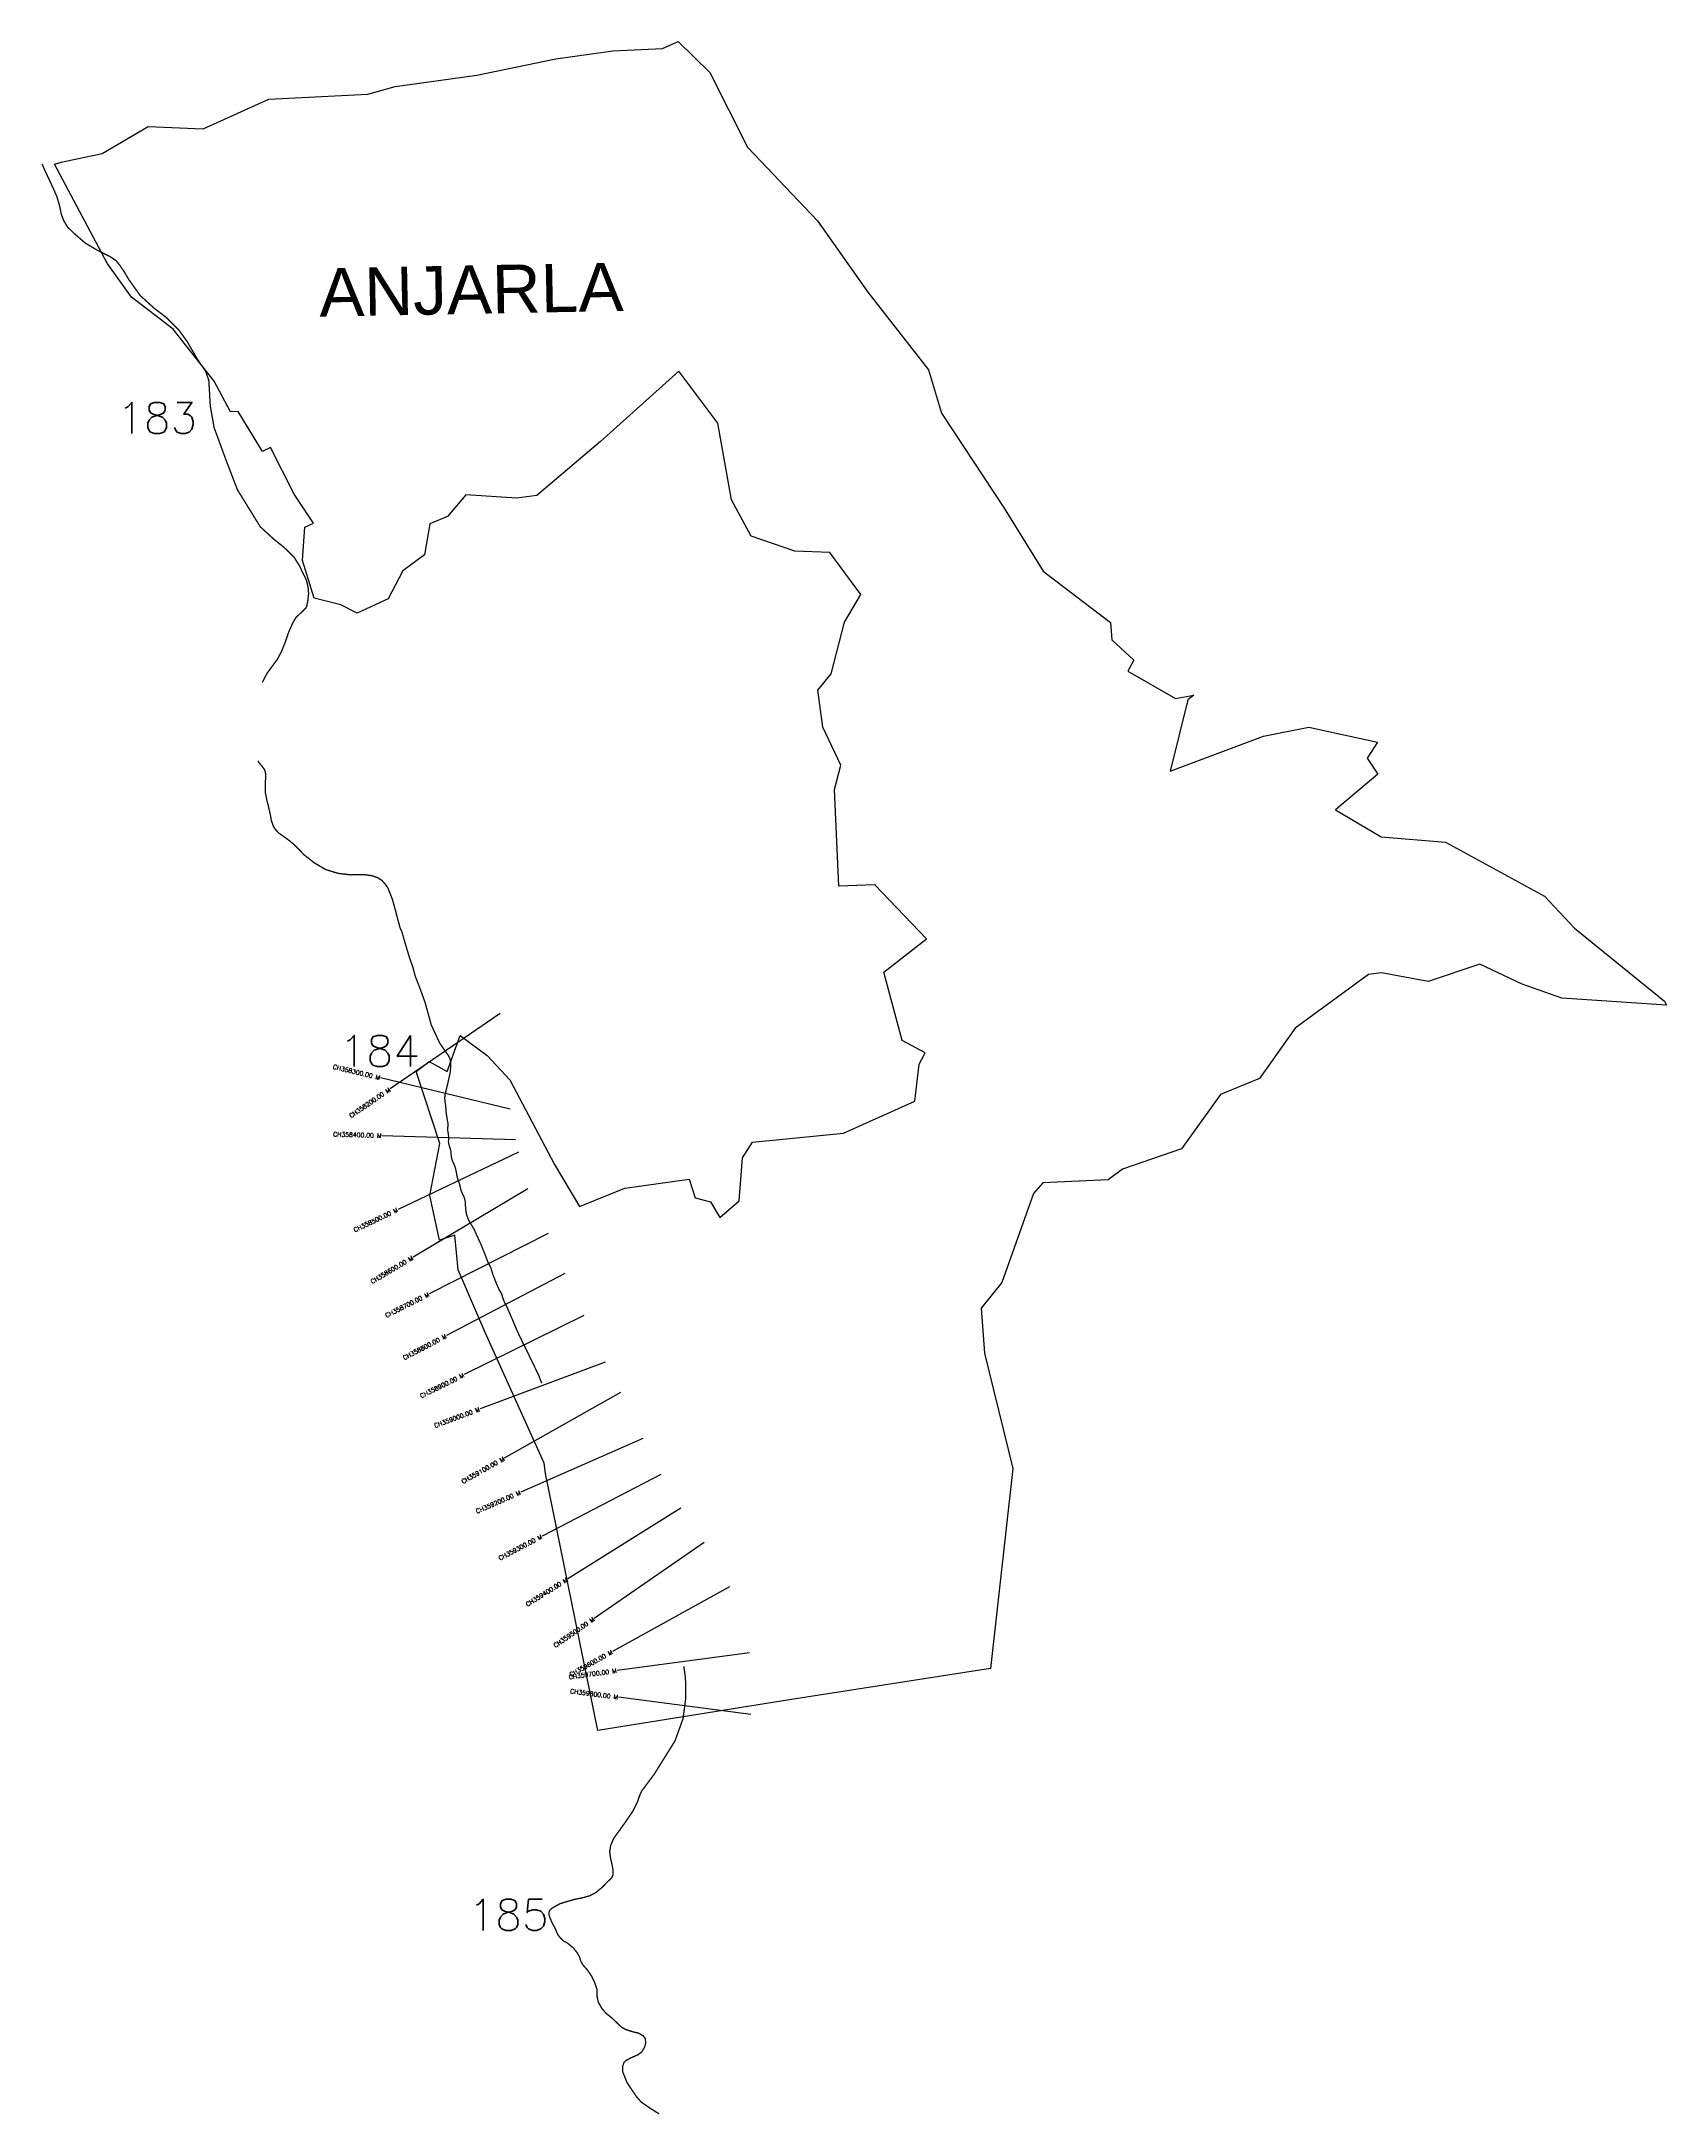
# Model space of a CAD drawing. Header units: metres. Extents: x 296176 to 299828, y 1972898 to 1977555.
import ezdxf
from ezdxf.enums import TextEntityAlignment as Align

# ---------------------------------------------------------------- set-up
doc = ezdxf.new("R2010")
doc.units = ezdxf.units.M
doc.header["$MEASUREMENT"] = 0
for name, color, linetype in [('CS', 134, 'Continuous'), ('CSMark', 6, 'Continuous'), ('NATURALLY PROTECTED', 3, 'Continuous'), ('VILLAGE NAME', 250, 'Continuous')]:
    doc.layers.add(name, color=color, linetype=linetype)
doc.styles.get("Standard").update_dxf_attribs({"font": 'simplex.shx'})

msp = doc.modelspace()

# ---------------------------------------------------------------- linework, layer by layer
at = {"color": 6, "flags": 128}
for points in [[(296312, 1977302.9), (296415.6, 1977363.8), (296539.4, 1977358.7), (296687.2, 1977425), (296909.6, 1977436.7), (296970.9, 1977453.6), (297154.1, 1977479.4), (297331.6, 1977515.8), (297460.2, 1977534), (297571.3, 1977539.4), (297606.9, 1977554.9), (297677.8, 1977485.4), (297762.9, 1977317.4), (297919.8, 1977152.3), (298032.7, 1976991.6), (298169.3, 1976817.4), (298198.4, 1976720.1), (298339.3, 1976506.4), (298427.3, 1976365.3), (298578.6, 1976249.4), (298581.2, 1976211), (298630.5, 1976165.2), (298617.4, 1976140.2), (298724.4, 1976078.7), (298765.5, 1976086.2), (298752.2, 1976076.3), (298712.7, 1975915.4), (298922.5, 1975994.7), (299023.9, 1976014.3), (299178.6, 1975980.9), (299155.2, 1975945.2), (299179.4, 1975908.9), (299083.7, 1975829.1), (299186.5, 1975768.2), (299331.3, 1975756.3), (299553.5, 1975635.3), (299621.3, 1975562.8), (299823.3, 1975399.4), (299828, 1975390.4), (299592.6, 1975406), (299503.3, 1975437.5), (299408.5, 1975481.9), (299292.3, 1975443.6), (299187.3, 1975462.7), (299158.3, 1975459.3), (298993.6, 1975338.5), (298913, 1975225.4), (298825.6, 1975189.3), (298737.9, 1975067.6), (298605.7, 1975022), (298573.3, 1974997.4), (298426.4, 1974990.9), (298405.6, 1974966.9), (298334.3, 1974767.3), (298287.7, 1974709.5), (298295.3, 1974608.3), (298359, 1974349.3), (298308.6, 1973900.4), (297861.6, 1973830.4), (297426, 1973761.1), (297309, 1974338), (297305.9, 1974361), (297173, 1974654.8), (297112.7, 1974795.8), (297105, 1974873.5), (297070.1, 1974861.9), (297048.7, 1974962.4), (297070.9, 1975079.3), (297018.2, 1975241.4), (297047.1, 1975263.3), (297087.9, 1975241), (297116.8, 1975322.3), (297177.3, 1975277.2), (297228.2, 1975222.1), (297328.7, 1975032), (297385.2, 1974937.8), (297486.8, 1974979), (297631.6, 1974999), (297645.3, 1974957.6), (297679.8, 1974948.1), (297700.5, 1974913.5), (297744, 1974950.4), (297751.2, 1975047.5), (297773.9, 1975082.4), (297978.7, 1975102.2), (298138.7, 1975174.4), (298148.5, 1975257.7), (298161.6, 1975283.2), (298110.2, 1975310.7), (298068.7, 1975463.9), (298165.2, 1975539.3), (298048.7, 1975660.5), (297968, 1975657.3), (297957.8, 1975874.3), (297972.4, 1975929.3), (297932.2, 1976014.7), (297920.8, 1976098), (297950.8, 1976134.6), (297980.7, 1976250.3), (298017.2, 1976312.9), (297948, 1976406.8), (297869.1, 1976410.2), (297770.9, 1976443.8), (297726.7, 1976524.9), (297696.1, 1976697.8), (297608, 1976814.6), (297432.2, 1976655.9), (297289.5, 1976535.1), (297244.3, 1976528.7), (297129.9, 1976536.6), (297088.8, 1976487.9), (297048.4, 1976471.5), (297036.9, 1976401.7), (296988.4, 1976365.9), (296955, 1976302.9), (296885.4, 1976270.4), (296848.9, 1976289.7), (296789.1, 1976304.1), (296762.6, 1976388.6), (296767.5, 1976464), (296787.5, 1976472.5), (296744.2, 1976538), (296690.9, 1976642.7), (296673, 1976633.8), (296618, 1976723.8), (296600.4, 1976723.1), (296564.2, 1976791.7), (296472.1, 1976908.9), (296378, 1976980.1), (296323.9, 1977057.2), (296205.3, 1977279), (296220.4, 1977283.9)], [(296220.4, 1977283.9), (296312, 1977302.9)]]:
    msp.add_lwpolyline(points, dxfattribs=at)
at = {"layer": 'CS'}
for p, q in [((297207, 1975371.7), (296959.6, 1975202.1)), ((297229.3, 1975156.4), (296937.7, 1975226.5)), ((297240.9, 1975087.7), (296941.1, 1975096.9)), ((297248.1, 1975060), (296977.2, 1974931.2)), ((297268.9, 1974977.2), (297011, 1974823.9)), ((297314.8, 1974877.4), (297047.2, 1974741.7)), ((297352, 1974787.1), (297086.3, 1974647.9)), ((297394.9, 1974692.8), (297125.8, 1974560.1)), ((297442.5, 1974588), (297161.5, 1974483.2)), ((297477.5, 1974520), (297216.1, 1974372.7)), ((297527.7, 1974416.6), (297252.9, 1974296.2)), ((297567.6, 1974335.9), (297301.4, 1974197.6)), ((297612.6, 1974260.5), (297358.5, 1974101.1)), ((297664.9, 1974183.3), (297418.2, 1974012.7)), ((297722, 1974083.6), (297459.5, 1973938.4)), ((297766.8, 1973935.5), (297469.5, 1973895.4)), ((297770.3, 1973796.5), (297472.8, 1973835.3))]:
    msp.add_line(p, q, dxfattribs=at)
at = {"layer": 'NATURALLY PROTECTED', "const_width": 3, "flags": 128}
for points in [[(296177.4, 1977279.6), (296183.5, 1977265.5), (296202.2, 1977225.4), (296210.5, 1977206.6), (296216.8, 1977185.4), (296220.5, 1977166.6), (296225.8, 1977152.8), (296234, 1977138.7), (296251.3, 1977121.8), (296274.8, 1977101.7), (296302.3, 1977085.4), (296329.2, 1977072.2), (296343.6, 1977062.4), (296352.6, 1977051.3), (296362.4, 1977036.8), (296371.9, 1977020.5), (296398.1, 1976983.8), (296428.9, 1976956), (296457.2, 1976934.2), (296484.4, 1976907), (296503.5, 1976880.5), (296525.3, 1976842.9), (296544.6, 1976814.3), (296552, 1976793.9), (296553.4, 1976769.7), (296555.3, 1976736.3), (296564, 1976687.3), (296591.1, 1976613.4), (296616.4, 1976547.7), (296667.7, 1976464.7), (296697.1, 1976437.6), (296721.6, 1976418), (296743.9, 1976396), (296755.7, 1976377.1), (296771.3, 1976344.8), (296775.2, 1976328.2), (296776.3, 1976314.3), (296774.3, 1976296.8), (296771.4, 1976283.9), (296766.8, 1976278.8), (296747.4, 1976260.4), (296740.2, 1976247.7), (296731.2, 1976227.2), (296724.4, 1976207), (296714.5, 1976182.6), (296705.2, 1976165.8), (296683.1, 1976135.9), (296672.7, 1976116.1), (296672.3, 1976114.9)], [(296662.3, 1975939.1), (296664.6, 1975935.2), (296673, 1975925), (296677.1, 1975919.3), (296679.1, 1975914.1), (296679.8, 1975907.7), (296679.7, 1975899.5), (296678.9, 1975888.3), (296679, 1975880.8), (296679, 1975873.3), (296679.2, 1975867.3), (296681, 1975858.2), (296682.4, 1975850.1), (296685.5, 1975839.3), (296687.4, 1975830.5), (296689.4, 1975821.9), (296691, 1975814.2), (296692.3, 1975805.7), (296694.7, 1975798.7), (296697.3, 1975791.6), (296702, 1975784.3), (296708.7, 1975777.1), (296720.4, 1975768.9), (296731.9, 1975760.5), (296743.4, 1975751.1), (296755.6, 1975739.1), (296759.1, 1975735.3), (296765.1, 1975728.7), (296789.4, 1975709.6), (296814.5, 1975694.8), (296842.4, 1975686.2), (296870.5, 1975682.8), (296885.9, 1975683.3), (296891.1, 1975683.4), (296903.1, 1975683), (296918.6, 1975681), (296932.3, 1975676.1), (296941.2, 1975670.1), (296948.7, 1975661.6), (296954.9, 1975652.8), (296964.6, 1975627.5), (296971, 1975604.8), (296976.1, 1975584.9), (296980.3, 1975569.6), (296981.9, 1975563.8), (296985.8, 1975555.3), (296993.4, 1975528.8), (297002.9, 1975497), (297010, 1975477.2), (297016.4, 1975453.9), (297025.8, 1975429.9), (297037.7, 1975397.3), (297051.9, 1975345.8), (297070.7, 1975305.2), (297084.6, 1975285), (297091, 1975276), (297094.3, 1975268.6), (297095.7, 1975260.8), (297095.7, 1975254.6), (297094.5, 1975238.9), (297089.2, 1975215.1), (297082.7, 1975188.2), (297082.2, 1975180.8), (297082.9, 1975173.7), (297084.4, 1975164.1), (297085.2, 1975150.4), (297087.7, 1975133.4), (297089.7, 1975123.5), (297088.7, 1975110.8), (297089.7, 1975104.2), (297091.1, 1975095), (297090.9, 1975088.1), (297090.5, 1975083.9), (297091.2, 1975078.3), (297093.5, 1975070.8), (297096.2, 1975062.3), (297096.3, 1975056.4), (297097.3, 1975048.5), (297098.8, 1975042.6), (297101.2, 1975036.5), (297104.7, 1975029), (297106.8, 1975021.7), (297109.9, 1975005.7), (297112, 1974996.9), (297114.1, 1974992.6), (297115.5, 1974987.9), (297118.6, 1974974.5), (297122.3, 1974966), (297125.7, 1974959), (297128.1, 1974950.9), (297128.8, 1974939.2), (297129.6, 1974929.6), (297131.5, 1974918.9), (297135.4, 1974908.2), (297142.1, 1974896.9), (297148.1, 1974886.9), (297155.1, 1974871.2), (297164, 1974851.9), (297172.1, 1974831.7), (297179.1, 1974813.3), (297185.6, 1974800.5), (297190.7, 1974784.1), (297198.4, 1974764.7), (297204.7, 1974750.3), (297208, 1974745.5), (297210.7, 1974740), (297213, 1974731.5), (297216.6, 1974722.3), (297222.5, 1974711), (297232.6, 1974687.9), (297244, 1974660.5), (297258.9, 1974629.3), (297268.1, 1974610.7), (297279.2, 1974587.7), (297293, 1974559.7), (297300.1, 1974540.8)], [(297619.5, 1973905.2), (297623.2, 1973878.3), (297623.9, 1973833.9), (297617.8, 1973787.7), (297599.7, 1973737.4), (297552.8, 1973662.3), (297529.4, 1973630.9), (297525.2, 1973625.7), (297519.9, 1973614.1), (297515.6, 1973600.8), (297504.6, 1973579.1), (297487.9, 1973554.5), (297461.4, 1973517.7), (297454.9, 1973501.8), (297453, 1973488.8), (297454.2, 1973478), (297456.2, 1973467.8), (297458.3, 1973458.9), (297460.6, 1973447.4), (297460.6, 1973437.4), (297457.3, 1973429.5), (297448.2, 1973421.2), (297436.2, 1973408.6), (297420.9, 1973396.3), (297408.2, 1973389.5), (297391.2, 1973384.8), (297373.4, 1973381.3), (297355.8, 1973376.2), (297341, 1973371.6), (297330.4, 1973365.7), (297324.5, 1973362.5), (297319.4, 1973358.3), (297316.8, 1973353), (297316.7, 1973346.2), (297318.9, 1973339.7), (297322.8, 1973330.2), (297326.3, 1973323.6), (297331.1, 1973314.9), (297333.4, 1973308.9), (297336.2, 1973302.4), (297341.8, 1973295.1), (297349.7, 1973287.7), (297357.1, 1973283.9), (297370.7, 1973272.9), (297379.4, 1973262.2), (297385, 1973252.4), (297388.1, 1973242), (297393.9, 1973232.8), (297402.9, 1973222.8), (297412.1, 1973209.3), (297418.7, 1973195.4), (297424, 1973181), (297424.5, 1973163.6), (297427.4, 1973150.1), (297436.5, 1973134.8), (297445.5, 1973124.9), (297457.8, 1973115.1), (297466.2, 1973107), (297480.3, 1973093.6), (297488.3, 1973089.5), (297503.2, 1973084.4), (297517.8, 1973080.9), (297529.4, 1973074.1), (297532.8, 1973068.6), (297534, 1973059.6), (297531.5, 1973049.8), (297525.1, 1973038.9), (297516.4, 1973032.3), (297500, 1973025.2), (297489.4, 1973019.6), (297485.1, 1973015.4), (297481.9, 1973005.5), (297482.1, 1972994.2), (297492, 1972969.6), (297512.1, 1972939.7), (297523.4, 1972926.4), (297545.4, 1972911.1), (297564.2, 1972899.6)]]:
    msp.add_lwpolyline(points, dxfattribs=at)

# ---------------------------------------------------------------- texts
at = {"char_height": 70, "attachment_point": 1}
for s, insert in [('183', (296346.2, 1976744.1)), ('184', (296846, 1975322.3)), ('185', (297135.8, 1973381.6))]:
    msp.add_mtext_dynamic_manual_height_columns(s, width=95.172, gutter_width=1, heights=[0], dxfattribs=dict(at, insert=insert))
at = {"layer": 'CSMark'}
for s, rotation, p in [('CH358300.00 M', 346.4687, (296936.7, 1975226.8)), ('CH358200.00 M', 34.4254, (296958.7, 1975201.5)), ('CH358400.00 M', 358.2391, (296940.1, 1975097)), ('CH358500.00 M', 25.4214, (296976.3, 1974930.8)), ('CH358600.00 M', 30.7393, (297010.1, 1974823.4)), ('CH358700.00 M', 26.8824, (297046.3, 1974741.3)), ('CH358800.00 M', 27.6595, (297085.4, 1974647.4)), ('CH358900.00 M', 26.2608, (297124.9, 1974559.6)), ('CH359000.00 M', 20.452, (297160.5, 1974482.9)), ('CH359100.00 M', 29.4069, (297215.3, 1974372.2)), ('CH359200.00 M', 23.6522, (297252, 1974295.8)), ('CH359300.00 M', 27.466, (297300.5, 1974197.1)), ('CH359400.00 M', 32.0999, (297357.6, 1974100.6)), ('CH359500.00 M', 34.6721, (297417.4, 1974012.1)), ('CH359700.00 M', 7.6832, (297468.5, 1973895.2)), ('CH359600.00 M', 28.955, (297458.6, 1973937.9)), ('CH359800.00 M', 352.5631, (297471.8, 1973835.4))]:
    msp.add_text(s, height=10, rotation=rotation, dxfattribs=at).set_placement(p, align=Align.MIDDLE_RIGHT)
at = {"layer": 'VILLAGE NAME', "insert": (296798.9, 1977045.2), "char_height": 108.748, "attachment_point": 1, "rotation": 1.1028}
msp.add_mtext_dynamic_manual_height_columns('{\\fArial|b0|i0|c0|p34;ANJARLA}', width=1571.314, gutter_width=543.7, heights=[0], dxfattribs=at)

doc.saveas('drawing.dxf')
